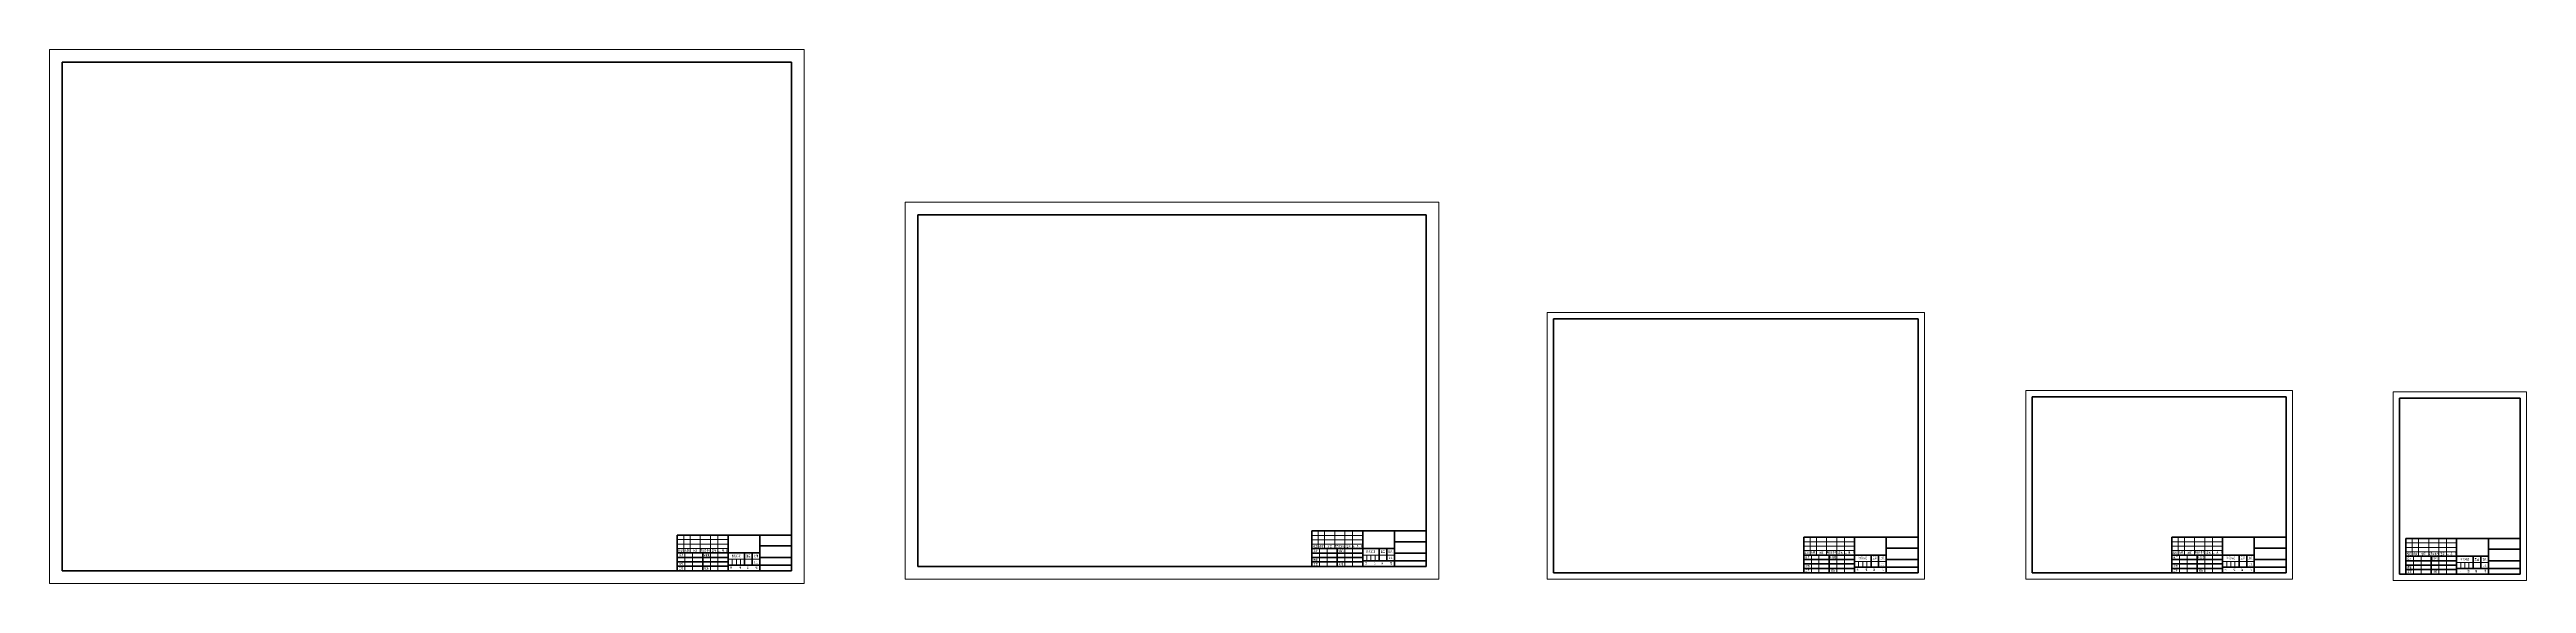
# Model space of a CAD drawing. Header units: millimetres. Extents: x -594 to 3308, y -420 to 420.
import ezdxf
from ezdxf.enums import TextEntityAlignment as Align

# ---------------------------------------------------------------- set-up
doc = ezdxf.new("R2010")
doc.units = ezdxf.units.MM
for name, color, linetype, lineweight in [('尺寸线层', 3, 'Continuous', 18), ('粗实线层', 7, 'Continuous', 35), ('细实线层', 7, 'Continuous', 18)]:
    doc.layers.add(name, color=color, linetype=linetype, lineweight=lineweight)
doc.styles.add('标准', font='', dxfattribs={"width": 0.667})
doc.styles.get('标准').set_extended_font_data('宋体')

# ---------------------------------------------------------------- blocks, each defined once
blk = doc.blocks.new('$CAXA_FRAME_13B17AC1$')
at = {"layer": '粗实线层'}
for p, q in [((-574.5, 400.5), (-574.5, -400.5)), ((574.5, 400.5), (-574.5, 400.5)), ((574.5, -400.5), (574.5, 400.5)), ((-574.5, -400.5), (574.5, -400.5))]:
    blk.add_line(p, q, dxfattribs=at)
at = {"layer": '细实线层'}
for p, q in [((594.5, 420.5), (-594.5, 420.5)), ((-594.5, 420.5), (-594.5, -420.5)), ((594.5, -420.5), (594.5, 420.5)), ((-594.5, -420.5), (594.5, -420.5))]:
    blk.add_line(p, q, dxfattribs=at)
blk = doc.blocks.new('$CAXA_TITLE_151E506F$')
at = {"layer": '粗实线层'}
for p, q in [((0, 56), (-180, 56)), ((-180, 56), (-180, 0)), ((-100, 56), (-100, 0)), ((-50, 56), (-50, 0)), ((0, 0), (0, 56)), ((-50, 28), (-180, 28)), ((-100, 21), (-180, 21)), ((-100, 14), (-180, 14)), ((-100, 7), (-180, 7)), ((0, 0), (-180, 0)), ((-140, 28), (-140, 0)), ((0, 9), (-100, 9)), ((-74, 28), (-74, 9)), ((-62, 28), (-62, 9)), ((0, 39), (-50, 39)), ((0, 21), (-50, 21))]:
    blk.add_line(p, q, dxfattribs=at)
at = {"layer": '细实线层'}
for p, q in [((-100, 49), (-180, 49)), ((-100, 42), (-180, 42)), ((-170, 56), (-170, 28)), ((-160, 56), (-160, 28)), ((-144, 56), (-144, 28)), ((-128, 56), (-128, 0)), ((-116, 56), (-116, 0)), ((-100, 35), (-180, 35)), ((-168, 28), (-168, 0)), ((-156, 28), (-156, 0)), ((-50, 18), (-100, 18)), ((-93.5, 18), (-93.5, 9)), ((-87, 18), (-87, 9)), ((-80.5, 18), (-80.5, 9))]:
    blk.add_line(p, q, dxfattribs=at)
at = {"layer": '尺寸线层', "attachment_point": 5, "line_spacing_factor": 1.876562, "style": '标准'}
for s, insert, char_height, width in [('\\T1.1;标记', (-175, 31.5), 3.39, 18), ('\\T1.1;设计', (-174, 24.5), 3.39, 22), ('\\T1.1;工艺', (-174, 3.5), 3.39, 22), ('\\T1.1;审核', (-174, 10.5), 3.39, 22), ('\\T1.1;处数', (-165, 31.5), 3.39, 18), ('\\T1.1;分区', (-152, 31.5), 3.39, 30), ('\\T1.1;{\\W0.60886;更改文件号}', (-136, 31.5), 3.386, 30), ('\\T1.1;标准化', (-134, 24.5), 3.39, 22), ('\\T1.1;批准', (-134, 3.5), 3.39, 22), ('\\T1.1;签名', (-122, 31.5), 3.39, 22), ('\\T1.1;{\\W0.622239;年、月、日}', (-108, 31.5), 3.386, 30), ('\\T1.1;共', (-95, 4.5), 3.39, 8), ('\\T1.1;阶段标记', (-87, 23), 3.39, 50), ('\\T1.1;张', (-81, 4.5), 3.39, 8), ('\\T1.1;重量', (-68, 23), 3.39, 22), ('\\T1.1;第', (-69, 4.5), 3.39, 8), ('\\T1.1;比例', (-56, 23), 3.39, 22), ('\\T1.1;张', (-55, 4.5), 3.39, 8)]:
    blk.add_mtext(s, dxfattribs=dict(at, insert=insert, char_height=char_height, width=width))
at = {"layer": '尺寸线层', "style": '标准'}
for tag, height, width, p in [('标记C', 3.54, 0.667, (-175, 52.5)), ('标记B', 3.54, 0.667, (-175, 45.5)), ('标记A', 3.54, 0.667, (-175, 38.5)), ('处数C', 3.54, 0.667, (-165, 52.5)), ('处数B', 3.54, 0.667, (-165, 45.5)), ('处数A', 3.54, 0.667, (-165, 38.5)), ('分区C', 3.54, 0.667, (-152, 52.5)), ('分区B', 3.54, 0.667, (-152, 45.5)), ('分区A', 3.54, 0.667, (-152, 38.5)), ('更改文件号C', 3.54, 0.512156, (-136, 52.5)), ('更改文件号B', 3.54, 0.512156, (-136, 45.5)), ('更改文件号A', 3.54, 0.512156, (-136, 38.5)), ('更改签名C', 3.54, 0.459969, (-122, 52.5)), ('更改签名B', 3.54, 0.459969, (-122, 45.5)), ('更改签名A', 3.54, 0.459969, (-122, 38.5)), ('更改日期C', 3.54, 0.62723, (-108, 52.5)), ('更改日期B', 3.54, 0.62723, (-108, 45.5)), ('更改日期A', 3.54, 0.62723, (-108, 38.5)), ('材料名称', 5.05, 0.667, (-75, 42)), ('单位名称', 5.05, 0.667, (-25, 47.5)), ('设计', 3.54, 0.667, (-162, 24.5)), ('工艺', 3.54, 0.667, (-162, 3.5)), ('审核', 3.54, 0.667, (-162, 10.5)), ('设计日期', 3.54, 0.667, (-148, 24.5)), ('工艺日期', 3.54, 0.667, (-148, 3.5)), ('审核日期', 3.54, 0.667, (-148, 10.5)), ('标准化', 3.54, 0.667, (-122, 24.5)), ('批准', 3.54, 0.667, (-122, 3.5)), ('标准化日期', 3.54, 0.569556, (-108, 24.5)), ('批准日期', 3.54, 0.667, (-108, 3.5)), ('阶段标记S', 3.54, 0.229984, (-96.7, 13.5)), ('阶段标记A', 3.54, 0.229984, (-90.2, 13.5)), ('页数', 3.54, 0.667, (-88, 4.5)), ('阶段标记B', 3.54, 0.229984, (-83.7, 13.5)), ('阶段标记C', 3.54, 0.229984, (-77.2, 13.5)), ('重量', 3.54, 0.667, (-68, 13.5)), ('页码', 3.54, 0.667, (-62, 4.5)), ('图纸比例', 3.54, 0.524733, (-56, 13.5)), ('图纸名称', 5.05, 0.667, (-25, 30)), ('图纸编号', 5.05, 0.667, (-25, 15)), ('投影符号', 3.54, 0.667, (-25, 4.5))]:
    blk.add_attdef(tag, text='', height=height, dxfattribs=dict(at, width=width)).set_placement(p, align=Align.MIDDLE_CENTER)
blk = doc.blocks.new('$CAXA_FRAME_13B17AC1$_4')
at = {"layer": '粗实线层'}
for p, q in [((-400.5, 277), (-400.5, -277)), ((400.5, 277), (-400.5, 277)), ((400.5, -277), (400.5, 277)), ((-400.5, -277), (400.5, -277))]:
    blk.add_line(p, q, dxfattribs=at)
at = {"layer": '细实线层'}
for p, q in [((420.5, 297), (-420.5, 297)), ((-420.5, 297), (-420.5, -297)), ((420.5, -297), (420.5, 297)), ((-420.5, -297), (420.5, -297))]:
    blk.add_line(p, q, dxfattribs=at)
blk = doc.blocks.new('$CAXA_TITLE_151E506F$_4')
at = {"layer": '粗实线层'}
for p, q in [((0, 56), (-180, 56)), ((-180, 56), (-180, 0)), ((-100, 56), (-100, 0)), ((-50, 56), (-50, 0)), ((0, 0), (0, 56)), ((-50, 28), (-180, 28)), ((-100, 21), (-180, 21)), ((-100, 14), (-180, 14)), ((-100, 7), (-180, 7)), ((0, 0), (-180, 0)), ((-140, 28), (-140, 0)), ((0, 9), (-100, 9)), ((-74, 28), (-74, 9)), ((-62, 28), (-62, 9)), ((0, 39), (-50, 39)), ((0, 21), (-50, 21))]:
    blk.add_line(p, q, dxfattribs=at)
at = {"layer": '细实线层'}
for p, q in [((-100, 49), (-180, 49)), ((-100, 42), (-180, 42)), ((-170, 56), (-170, 28)), ((-160, 56), (-160, 28)), ((-144, 56), (-144, 28)), ((-128, 56), (-128, 0)), ((-116, 56), (-116, 0)), ((-100, 35), (-180, 35)), ((-168, 28), (-168, 0)), ((-156, 28), (-156, 0)), ((-50, 18), (-100, 18)), ((-93.5, 18), (-93.5, 9)), ((-87, 18), (-87, 9)), ((-80.5, 18), (-80.5, 9))]:
    blk.add_line(p, q, dxfattribs=at)
at = {"layer": '尺寸线层', "attachment_point": 5, "line_spacing_factor": 1.369753, "style": '标准'}
for s, insert, char_height, width in [('\\T1.1;标记', (-175, 31.5), 3.39, 18), ('\\T1.1;设计', (-174, 24.5), 3.39, 22), ('\\T1.1;工艺', (-174, 3.5), 3.39, 22), ('\\T1.1;审核', (-174, 10.5), 3.39, 22), ('\\T1.1;处数', (-165, 31.5), 3.39, 18), ('\\T1.1;分区', (-152, 31.5), 3.39, 30), ('\\T1.1;{\\W0.60886;更改文件号}', (-136, 31.5), 3.386, 30), ('\\T1.1;标准化', (-134, 24.5), 3.39, 22), ('\\T1.1;批准', (-134, 3.5), 3.39, 22), ('\\T1.1;签名', (-122, 31.5), 3.39, 22), ('\\T1.1;{\\W0.622239;年、月、日}', (-108, 31.5), 3.386, 30), ('\\T1.1;共', (-95, 4.5), 3.39, 8), ('\\T1.1;阶段标记', (-87, 23), 3.39, 50), ('\\T1.1;张', (-81, 4.5), 3.39, 8), ('\\T1.1;重量', (-68, 23), 3.39, 22), ('\\T1.1;第', (-69, 4.5), 3.39, 8), ('\\T1.1;比例', (-56, 23), 3.39, 22), ('\\T1.1;张', (-55, 4.5), 3.39, 8)]:
    blk.add_mtext(s, dxfattribs=dict(at, insert=insert, char_height=char_height, width=width))
at = {"layer": '尺寸线层', "style": '标准'}
for tag, height, width, p in [('标记C', 3.54, 0.667, (-175, 52.5)), ('标记B', 3.54, 0.667, (-175, 45.5)), ('标记A', 3.54, 0.667, (-175, 38.5)), ('处数C', 3.54, 0.667, (-165, 52.5)), ('处数B', 3.54, 0.667, (-165, 45.5)), ('处数A', 3.54, 0.667, (-165, 38.5)), ('分区C', 3.54, 0.667, (-152, 52.5)), ('分区B', 3.54, 0.667, (-152, 45.5)), ('分区A', 3.54, 0.667, (-152, 38.5)), ('更改文件号C', 3.54, 0.512156, (-136, 52.5)), ('更改文件号B', 3.54, 0.512156, (-136, 45.5)), ('更改文件号A', 3.54, 0.512156, (-136, 38.5)), ('更改签名C', 3.54, 0.459969, (-122, 52.5)), ('更改签名B', 3.54, 0.459969, (-122, 45.5)), ('更改签名A', 3.54, 0.459969, (-122, 38.5)), ('更改日期C', 3.54, 0.62723, (-108, 52.5)), ('更改日期B', 3.54, 0.62723, (-108, 45.5)), ('更改日期A', 3.54, 0.62723, (-108, 38.5)), ('材料名称', 5.05, 0.667, (-75, 42)), ('单位名称', 5.05, 0.667, (-25, 47.5)), ('设计', 3.54, 0.667, (-162, 24.5)), ('工艺', 3.54, 0.667, (-162, 3.5)), ('审核', 3.54, 0.667, (-162, 10.5)), ('设计日期', 3.54, 0.667, (-148, 24.5)), ('工艺日期', 3.54, 0.667, (-148, 3.5)), ('审核日期', 3.54, 0.667, (-148, 10.5)), ('标准化', 3.54, 0.667, (-122, 24.5)), ('批准', 3.54, 0.667, (-122, 3.5)), ('标准化日期', 3.54, 0.569556, (-108, 24.5)), ('批准日期', 3.54, 0.667, (-108, 3.5)), ('阶段标记S', 3.54, 0.229984, (-96.7, 13.5)), ('阶段标记A', 3.54, 0.229984, (-90.2, 13.5)), ('页数', 3.54, 0.667, (-88, 4.5)), ('阶段标记B', 3.54, 0.229984, (-83.7, 13.5)), ('阶段标记C', 3.54, 0.229984, (-77.2, 13.5)), ('重量', 3.54, 0.667, (-68, 13.5)), ('页码', 3.54, 0.667, (-62, 4.5)), ('图纸比例', 3.54, 0.524733, (-56, 13.5)), ('图纸名称', 5.05, 0.667, (-25, 30)), ('图纸编号', 5.05, 0.667, (-25, 15)), ('投影符号', 3.54, 0.667, (-25, 4.5))]:
    blk.add_attdef(tag, text='', height=height, dxfattribs=dict(at, width=width)).set_placement(p, align=Align.MIDDLE_CENTER)
blk = doc.blocks.new('$CAXA_FRAME_13B17AC1$_5')
at = {"layer": '粗实线层'}
for p, q in [((-287, 200), (-287, -200)), ((287, 200), (-287, 200)), ((287, -200), (287, 200)), ((-287, -200), (287, -200))]:
    blk.add_line(p, q, dxfattribs=at)
at = {"layer": '细实线层'}
for p, q in [((297, 210), (-297, 210)), ((-297, 210), (-297, -210)), ((297, -210), (297, 210)), ((-297, -210), (297, -210))]:
    blk.add_line(p, q, dxfattribs=at)
blk = doc.blocks.new('$CAXA_TITLE_151E506F$_5')
at = {"layer": '粗实线层'}
for p, q in [((0, 56), (-180, 56)), ((-180, 56), (-180, 0)), ((-100, 56), (-100, 0)), ((-50, 56), (-50, 0)), ((0, 0), (0, 56)), ((-50, 28), (-180, 28)), ((-100, 21), (-180, 21)), ((-100, 14), (-180, 14)), ((-100, 7), (-180, 7)), ((0, 0), (-180, 0)), ((-140, 28), (-140, 0)), ((0, 9), (-100, 9)), ((-74, 28), (-74, 9)), ((-62, 28), (-62, 9)), ((0, 39), (-50, 39)), ((0, 21), (-50, 21))]:
    blk.add_line(p, q, dxfattribs=at)
at = {"layer": '细实线层'}
for p, q in [((-100, 49), (-180, 49)), ((-100, 42), (-180, 42)), ((-170, 56), (-170, 28)), ((-160, 56), (-160, 28)), ((-144, 56), (-144, 28)), ((-128, 56), (-128, 0)), ((-116, 56), (-116, 0)), ((-100, 35), (-180, 35)), ((-168, 28), (-168, 0)), ((-156, 28), (-156, 0)), ((-50, 18), (-100, 18)), ((-93.5, 18), (-93.5, 9)), ((-87, 18), (-87, 9)), ((-80.5, 18), (-80.5, 9))]:
    blk.add_line(p, q, dxfattribs=at)
at = {"layer": '尺寸线层', "attachment_point": 5, "line_spacing_factor": 1.369753, "style": '标准'}
for s, insert, char_height, width in [('\\T1.1;标记', (-175, 31.5), 3.39, 18), ('\\T1.1;设计', (-174, 24.5), 3.39, 22), ('\\T1.1;工艺', (-174, 3.5), 3.39, 22), ('\\T1.1;审核', (-174, 10.5), 3.39, 22), ('\\T1.1;处数', (-165, 31.5), 3.39, 18), ('\\T1.1;分区', (-152, 31.5), 3.39, 30), ('\\T1.1;{\\W0.60886;更改文件号}', (-136, 31.5), 3.386, 30), ('\\T1.1;标准化', (-134, 24.5), 3.39, 22), ('\\T1.1;批准', (-134, 3.5), 3.39, 22), ('\\T1.1;签名', (-122, 31.5), 3.39, 22), ('\\T1.1;{\\W0.622239;年、月、日}', (-108, 31.5), 3.386, 30), ('\\T1.1;共', (-95, 4.5), 3.39, 8), ('\\T1.1;阶段标记', (-87, 23), 3.39, 50), ('\\T1.1;张', (-81, 4.5), 3.39, 8), ('\\T1.1;重量', (-68, 23), 3.39, 22), ('\\T1.1;第', (-69, 4.5), 3.39, 8), ('\\T1.1;比例', (-56, 23), 3.39, 22), ('\\T1.1;张', (-55, 4.5), 3.39, 8)]:
    blk.add_mtext(s, dxfattribs=dict(at, insert=insert, char_height=char_height, width=width))
at = {"layer": '尺寸线层', "style": '标准'}
for tag, height, width, p in [('标记C', 3.54, 0.667, (-175, 52.5)), ('标记B', 3.54, 0.667, (-175, 45.5)), ('标记A', 3.54, 0.667, (-175, 38.5)), ('处数C', 3.54, 0.667, (-165, 52.5)), ('处数B', 3.54, 0.667, (-165, 45.5)), ('处数A', 3.54, 0.667, (-165, 38.5)), ('分区C', 3.54, 0.667, (-152, 52.5)), ('分区B', 3.54, 0.667, (-152, 45.5)), ('分区A', 3.54, 0.667, (-152, 38.5)), ('更改文件号C', 3.54, 0.512156, (-136, 52.5)), ('更改文件号B', 3.54, 0.512156, (-136, 45.5)), ('更改文件号A', 3.54, 0.512156, (-136, 38.5)), ('更改签名C', 3.54, 0.459969, (-122, 52.5)), ('更改签名B', 3.54, 0.459969, (-122, 45.5)), ('更改签名A', 3.54, 0.459969, (-122, 38.5)), ('更改日期C', 3.54, 0.62723, (-108, 52.5)), ('更改日期B', 3.54, 0.62723, (-108, 45.5)), ('更改日期A', 3.54, 0.62723, (-108, 38.5)), ('材料名称', 5.05, 0.667, (-75, 42)), ('单位名称', 5.05, 0.667, (-25, 47.5)), ('设计', 3.54, 0.667, (-162, 24.5)), ('工艺', 3.54, 0.667, (-162, 3.5)), ('审核', 3.54, 0.667, (-162, 10.5)), ('设计日期', 3.54, 0.667, (-148, 24.5)), ('工艺日期', 3.54, 0.667, (-148, 3.5)), ('审核日期', 3.54, 0.667, (-148, 10.5)), ('标准化', 3.54, 0.667, (-122, 24.5)), ('批准', 3.54, 0.667, (-122, 3.5)), ('标准化日期', 3.54, 0.569556, (-108, 24.5)), ('批准日期', 3.54, 0.667, (-108, 3.5)), ('阶段标记S', 3.54, 0.229984, (-96.7, 13.5)), ('阶段标记A', 3.54, 0.229984, (-90.2, 13.5)), ('页数', 3.54, 0.667, (-88, 4.5)), ('阶段标记B', 3.54, 0.229984, (-83.7, 13.5)), ('阶段标记C', 3.54, 0.229984, (-77.2, 13.5)), ('重量', 3.54, 0.667, (-68, 13.5)), ('页码', 3.54, 0.667, (-62, 4.5)), ('图纸比例', 3.54, 0.524733, (-56, 13.5)), ('图纸名称', 5.05, 0.667, (-25, 30)), ('图纸编号', 5.05, 0.667, (-25, 15)), ('投影符号', 3.54, 0.667, (-25, 4.5))]:
    blk.add_attdef(tag, text='', height=height, dxfattribs=dict(at, width=width)).set_placement(p, align=Align.MIDDLE_CENTER)
blk = doc.blocks.new('$CAXA_FRAME_13B17AC1$_6')
at = {"layer": '粗实线层'}
for p, q in [((-200, 138.5), (-200, -138.5)), ((200, 138.5), (-200, 138.5)), ((200, -138.5), (200, 138.5)), ((-200, -138.5), (200, -138.5))]:
    blk.add_line(p, q, dxfattribs=at)
at = {"layer": '细实线层'}
for p, q in [((210, 148.5), (-210, 148.5)), ((-210, 148.5), (-210, -148.5)), ((210, -148.5), (210, 148.5)), ((-210, -148.5), (210, -148.5))]:
    blk.add_line(p, q, dxfattribs=at)
blk = doc.blocks.new('$CAXA_TITLE_151E506F$_6')
at = {"layer": '粗实线层'}
for p, q in [((0, 56), (-180, 56)), ((-180, 56), (-180, 0)), ((-100, 56), (-100, 0)), ((-50, 56), (-50, 0)), ((0, 0), (0, 56)), ((-50, 28), (-180, 28)), ((-100, 21), (-180, 21)), ((-100, 14), (-180, 14)), ((-100, 7), (-180, 7)), ((0, 0), (-180, 0)), ((-140, 28), (-140, 0)), ((0, 9), (-100, 9)), ((-74, 28), (-74, 9)), ((-62, 28), (-62, 9)), ((0, 39), (-50, 39)), ((0, 21), (-50, 21))]:
    blk.add_line(p, q, dxfattribs=at)
at = {"layer": '细实线层'}
for p, q in [((-100, 49), (-180, 49)), ((-100, 42), (-180, 42)), ((-170, 56), (-170, 28)), ((-160, 56), (-160, 28)), ((-144, 56), (-144, 28)), ((-128, 56), (-128, 0)), ((-116, 56), (-116, 0)), ((-100, 35), (-180, 35)), ((-168, 28), (-168, 0)), ((-156, 28), (-156, 0)), ((-50, 18), (-100, 18)), ((-93.5, 18), (-93.5, 9)), ((-87, 18), (-87, 9)), ((-80.5, 18), (-80.5, 9))]:
    blk.add_line(p, q, dxfattribs=at)
at = {"layer": '尺寸线层', "attachment_point": 5, "line_spacing_factor": 1.369753, "style": '标准'}
for s, insert, char_height, width in [('\\T1.1;标记', (-175, 31.5), 3.39, 18), ('\\T1.1;设计', (-174, 24.5), 3.39, 22), ('\\T1.1;工艺', (-174, 3.5), 3.39, 22), ('\\T1.1;审核', (-174, 10.5), 3.39, 22), ('\\T1.1;处数', (-165, 31.5), 3.39, 18), ('\\T1.1;分区', (-152, 31.5), 3.39, 30), ('\\T1.1;{\\W0.60886;更改文件号}', (-136, 31.5), 3.386, 30), ('\\T1.1;标准化', (-134, 24.5), 3.39, 22), ('\\T1.1;批准', (-134, 3.5), 3.39, 22), ('\\T1.1;签名', (-122, 31.5), 3.39, 22), ('\\T1.1;{\\W0.622239;年、月、日}', (-108, 31.5), 3.386, 30), ('\\T1.1;共', (-95, 4.5), 3.39, 8), ('\\T1.1;阶段标记', (-87, 23), 3.39, 50), ('\\T1.1;张', (-81, 4.5), 3.39, 8), ('\\T1.1;重量', (-68, 23), 3.39, 22), ('\\T1.1;第', (-69, 4.5), 3.39, 8), ('\\T1.1;比例', (-56, 23), 3.39, 22), ('\\T1.1;张', (-55, 4.5), 3.39, 8)]:
    blk.add_mtext(s, dxfattribs=dict(at, insert=insert, char_height=char_height, width=width))
at = {"layer": '尺寸线层', "style": '标准'}
for tag, height, width, p in [('标记C', 3.54, 0.667, (-175, 52.5)), ('标记B', 3.54, 0.667, (-175, 45.5)), ('标记A', 3.54, 0.667, (-175, 38.5)), ('处数C', 3.54, 0.667, (-165, 52.5)), ('处数B', 3.54, 0.667, (-165, 45.5)), ('处数A', 3.54, 0.667, (-165, 38.5)), ('分区C', 3.54, 0.667, (-152, 52.5)), ('分区B', 3.54, 0.667, (-152, 45.5)), ('分区A', 3.54, 0.667, (-152, 38.5)), ('更改文件号C', 3.54, 0.512156, (-136, 52.5)), ('更改文件号B', 3.54, 0.512156, (-136, 45.5)), ('更改文件号A', 3.54, 0.512156, (-136, 38.5)), ('更改签名C', 3.54, 0.459969, (-122, 52.5)), ('更改签名B', 3.54, 0.459969, (-122, 45.5)), ('更改签名A', 3.54, 0.459969, (-122, 38.5)), ('更改日期C', 3.54, 0.62723, (-108, 52.5)), ('更改日期B', 3.54, 0.62723, (-108, 45.5)), ('更改日期A', 3.54, 0.62723, (-108, 38.5)), ('材料名称', 5.05, 0.667, (-75, 42)), ('单位名称', 5.05, 0.667, (-25, 47.5)), ('设计', 3.54, 0.667, (-162, 24.5)), ('工艺', 3.54, 0.667, (-162, 3.5)), ('审核', 3.54, 0.667, (-162, 10.5)), ('设计日期', 3.54, 0.667, (-148, 24.5)), ('工艺日期', 3.54, 0.667, (-148, 3.5)), ('审核日期', 3.54, 0.667, (-148, 10.5)), ('标准化', 3.54, 0.667, (-122, 24.5)), ('批准', 3.54, 0.667, (-122, 3.5)), ('标准化日期', 3.54, 0.569556, (-108, 24.5)), ('批准日期', 3.54, 0.667, (-108, 3.5)), ('阶段标记S', 3.54, 0.229984, (-96.7, 13.5)), ('阶段标记A', 3.54, 0.229984, (-90.2, 13.5)), ('页数', 3.54, 0.667, (-88, 4.5)), ('阶段标记B', 3.54, 0.229984, (-83.7, 13.5)), ('阶段标记C', 3.54, 0.229984, (-77.2, 13.5)), ('重量', 3.54, 0.667, (-68, 13.5)), ('页码', 3.54, 0.667, (-62, 4.5)), ('图纸比例', 3.54, 0.524733, (-56, 13.5)), ('图纸名称', 5.05, 0.667, (-25, 30)), ('图纸编号', 5.05, 0.667, (-25, 15)), ('投影符号', 3.54, 0.667, (-25, 4.5))]:
    blk.add_attdef(tag, text='', height=height, dxfattribs=dict(at, width=width)).set_placement(p, align=Align.MIDDLE_CENTER)
blk = doc.blocks.new('$CAXA_FRAME_13B17AC1$_7')
at = {"layer": '粗实线层'}
for p, q in [((95, 138.5), (-95, 138.5)), ((-95, 138.5), (-95, -138.5)), ((95, -138.5), (95, 138.5)), ((-95, -138.5), (95, -138.5))]:
    blk.add_line(p, q, dxfattribs=at)
at = {"layer": '细实线层'}
for p, q in [((105, 148.5), (-105, 148.5)), ((-105, 148.5), (-105, -148.5)), ((105, -148.5), (105, 148.5)), ((-105, -148.5), (105, -148.5))]:
    blk.add_line(p, q, dxfattribs=at)
blk = doc.blocks.new('$CAXA_TITLE_151E506F$_7')
at = {"layer": '粗实线层'}
for p, q in [((0, 56), (-180, 56)), ((-180, 56), (-180, 0)), ((-100, 56), (-100, 0)), ((-50, 56), (-50, 0)), ((0, 0), (0, 56)), ((-50, 28), (-180, 28)), ((-100, 21), (-180, 21)), ((-100, 14), (-180, 14)), ((-100, 7), (-180, 7)), ((0, 0), (-180, 0)), ((-140, 28), (-140, 0)), ((0, 9), (-100, 9)), ((-74, 28), (-74, 9)), ((-62, 28), (-62, 9)), ((0, 39), (-50, 39)), ((0, 21), (-50, 21))]:
    blk.add_line(p, q, dxfattribs=at)
at = {"layer": '细实线层'}
for p, q in [((-100, 49), (-180, 49)), ((-100, 42), (-180, 42)), ((-170, 56), (-170, 28)), ((-160, 56), (-160, 28)), ((-144, 56), (-144, 28)), ((-128, 56), (-128, 0)), ((-116, 56), (-116, 0)), ((-100, 35), (-180, 35)), ((-168, 28), (-168, 0)), ((-156, 28), (-156, 0)), ((-50, 18), (-100, 18)), ((-93.5, 18), (-93.5, 9)), ((-87, 18), (-87, 9)), ((-80.5, 18), (-80.5, 9))]:
    blk.add_line(p, q, dxfattribs=at)
at = {"layer": '尺寸线层', "attachment_point": 5, "line_spacing_factor": 1.369753, "style": '标准'}
for s, insert, char_height, width in [('\\T1.1;标记', (-175, 31.5), 3.39, 18), ('\\T1.1;设计', (-174, 24.5), 3.39, 22), ('\\T1.1;工艺', (-174, 3.5), 3.39, 22), ('\\T1.1;审核', (-174, 10.5), 3.39, 22), ('\\T1.1;处数', (-165, 31.5), 3.39, 18), ('\\T1.1;分区', (-152, 31.5), 3.39, 30), ('\\T1.1;{\\W0.60886;更改文件号}', (-136, 31.5), 3.386, 30), ('\\T1.1;标准化', (-134, 24.5), 3.39, 22), ('\\T1.1;批准', (-134, 3.5), 3.39, 22), ('\\T1.1;签名', (-122, 31.5), 3.39, 22), ('\\T1.1;{\\W0.622239;年、月、日}', (-108, 31.5), 3.386, 30), ('\\T1.1;共', (-95, 4.5), 3.39, 8), ('\\T1.1;阶段标记', (-87, 23), 3.39, 50), ('\\T1.1;张', (-81, 4.5), 3.39, 8), ('\\T1.1;重量', (-68, 23), 3.39, 22), ('\\T1.1;第', (-69, 4.5), 3.39, 8), ('\\T1.1;比例', (-56, 23), 3.39, 22), ('\\T1.1;张', (-55, 4.5), 3.39, 8)]:
    blk.add_mtext(s, dxfattribs=dict(at, insert=insert, char_height=char_height, width=width))
at = {"layer": '尺寸线层', "style": '标准'}
for tag, height, width, p in [('标记C', 3.54, 0.667, (-175, 52.5)), ('标记B', 3.54, 0.667, (-175, 45.5)), ('标记A', 3.54, 0.667, (-175, 38.5)), ('处数C', 3.54, 0.667, (-165, 52.5)), ('处数B', 3.54, 0.667, (-165, 45.5)), ('处数A', 3.54, 0.667, (-165, 38.5)), ('分区C', 3.54, 0.667, (-152, 52.5)), ('分区B', 3.54, 0.667, (-152, 45.5)), ('分区A', 3.54, 0.667, (-152, 38.5)), ('更改文件号C', 3.54, 0.512156, (-136, 52.5)), ('更改文件号B', 3.54, 0.512156, (-136, 45.5)), ('更改文件号A', 3.54, 0.512156, (-136, 38.5)), ('更改签名C', 3.54, 0.459969, (-122, 52.5)), ('更改签名B', 3.54, 0.459969, (-122, 45.5)), ('更改签名A', 3.54, 0.459969, (-122, 38.5)), ('更改日期C', 3.54, 0.62723, (-108, 52.5)), ('更改日期B', 3.54, 0.62723, (-108, 45.5)), ('更改日期A', 3.54, 0.62723, (-108, 38.5)), ('材料名称', 5.05, 0.667, (-75, 42)), ('单位名称', 5.05, 0.667, (-25, 47.5)), ('设计', 3.54, 0.667, (-162, 24.5)), ('工艺', 3.54, 0.667, (-162, 3.5)), ('审核', 3.54, 0.667, (-162, 10.5)), ('设计日期', 3.54, 0.667, (-148, 24.5)), ('工艺日期', 3.54, 0.667, (-148, 3.5)), ('审核日期', 3.54, 0.667, (-148, 10.5)), ('标准化', 3.54, 0.667, (-122, 24.5)), ('批准', 3.54, 0.667, (-122, 3.5)), ('标准化日期', 3.54, 0.569556, (-108, 24.5)), ('批准日期', 3.54, 0.667, (-108, 3.5)), ('阶段标记S', 3.54, 0.229984, (-96.7, 13.5)), ('阶段标记A', 3.54, 0.229984, (-90.2, 13.5)), ('页数', 3.54, 0.667, (-88, 4.5)), ('阶段标记B', 3.54, 0.229984, (-83.7, 13.5)), ('阶段标记C', 3.54, 0.229984, (-77.2, 13.5)), ('重量', 3.54, 0.667, (-68, 13.5)), ('页码', 3.54, 0.667, (-62, 4.5)), ('图纸比例', 3.54, 0.524733, (-56, 13.5)), ('图纸名称', 5.05, 0.667, (-25, 30)), ('图纸编号', 5.05, 0.667, (-25, 15)), ('投影符号', 3.54, 0.667, (-25, 4.5))]:
    blk.add_attdef(tag, text='', height=height, dxfattribs=dict(at, width=width)).set_placement(p, align=Align.MIDDLE_CENTER)

msp = doc.modelspace()

# ---------------------------------------------------------------- block references
at = {"layer": '粗实线层'}
for name, p in [('$CAXA_FRAME_13B17AC1$', (0, 0)), ('$CAXA_FRAME_13B17AC1$_4', (1173.7, -116.7)), ('$CAXA_FRAME_13B17AC1$_5', (2062, -203.7)), ('$CAXA_FRAME_13B17AC1$_6', (2728.8, -265.2)), ('$CAXA_FRAME_13B17AC1$_7', (3202.5, -267.2))]:
    msp.add_blockref(name, p, dxfattribs=at)
ref = msp.add_blockref('$CAXA_TITLE_151E506F$', (574.5, -400.5), dxfattribs=at)
ref.add_attrib('图纸比例', '1:1', dxfattribs={"layer": '尺寸线层', "height": 3.5, "style": '标准', "width": 0.667}).set_placement((518.5, -387), align=Align.MIDDLE_CENTER)
ref = msp.add_blockref('$CAXA_TITLE_151E506F$_4', (1574.2, -393.7), dxfattribs=at)
ref.add_attrib('图纸比例', '1:1', dxfattribs={"layer": '尺寸线层', "height": 3.5, "style": '标准', "width": 0.667}).set_placement((1518.2, -380.2), align=Align.MIDDLE_CENTER)
ref = msp.add_blockref('$CAXA_TITLE_151E506F$_5', (2349, -403.7), dxfattribs=at)
ref.add_attrib('图纸比例', '1:1', dxfattribs={"layer": '尺寸线层', "height": 3.5, "style": '标准', "width": 0.667}).set_placement((2293, -390.2), align=Align.MIDDLE_CENTER)
ref = msp.add_blockref('$CAXA_TITLE_151E506F$_6', (2928.8, -403.7), dxfattribs=at)
ref.add_attrib('图纸比例', '1:1', dxfattribs={"layer": '尺寸线层', "height": 3.5, "style": '标准', "width": 0.667}).set_placement((2872.8, -390.2), align=Align.MIDDLE_CENTER)
ref = msp.add_blockref('$CAXA_TITLE_151E506F$_7', (3297.5, -405.7), dxfattribs=at)
ref.add_attrib('图纸比例', '1:1', dxfattribs={"layer": '尺寸线层', "height": 3.5, "style": '标准', "width": 0.667}).set_placement((3241.5, -392.2), align=Align.MIDDLE_CENTER)

doc.saveas('drawing.dxf')
